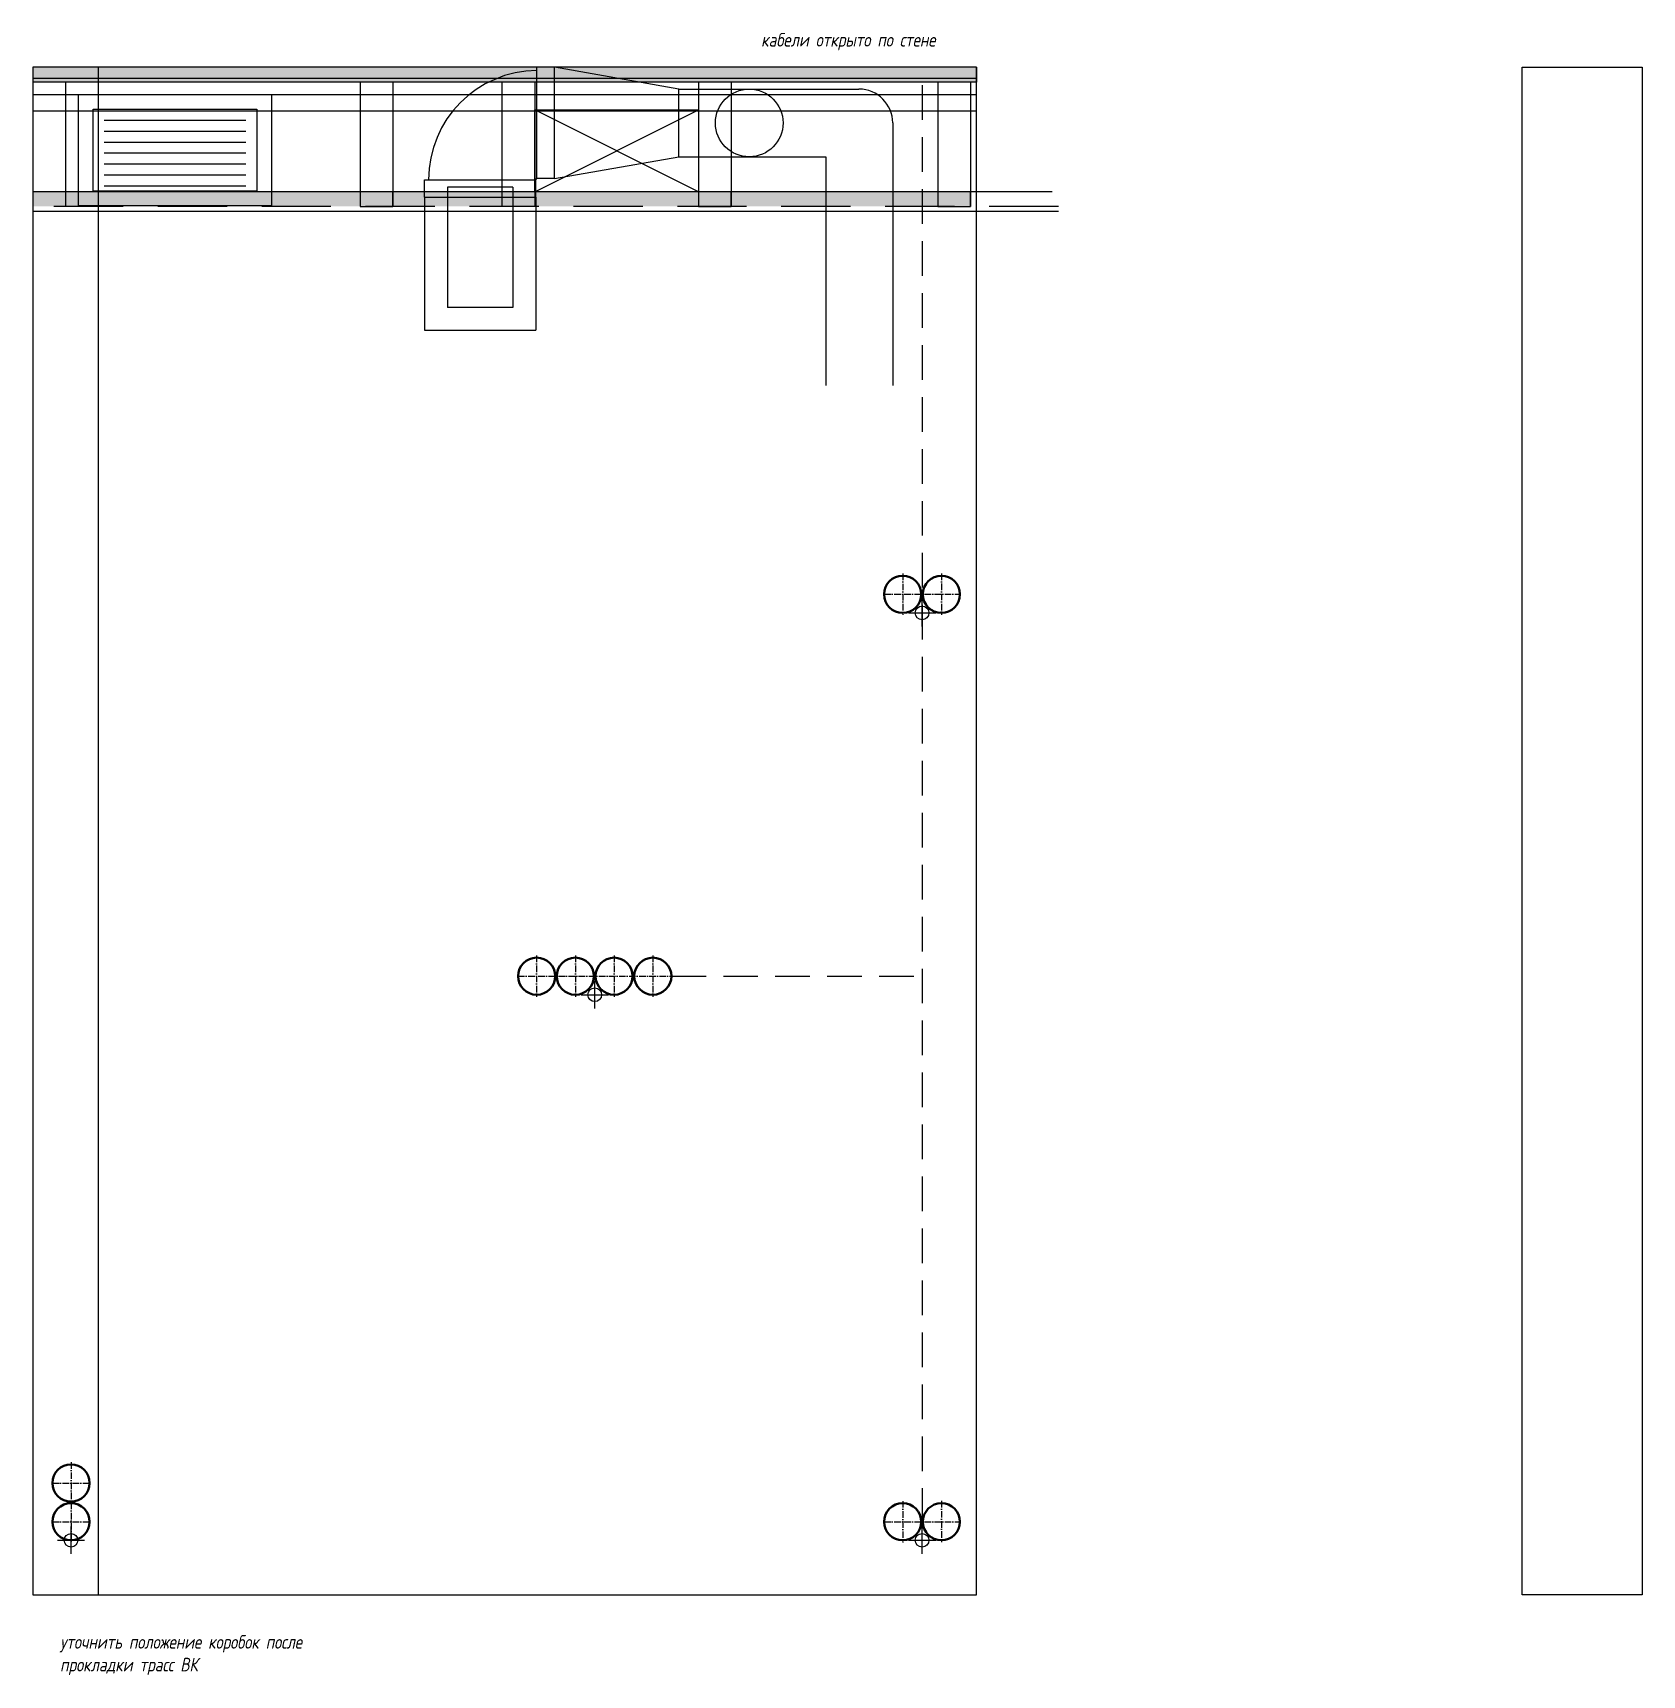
# Model space of a CAD drawing. Header units: millimetres. Extents: x -36531 to 56557, y -58468 to 154.
# Drawn here: x 50663 to 53613, y -31486 to -28475 of the extents above; entities that cross this region are included whole.
import ezdxf

# ---------------------------------------------------------------- set-up
doc = ezdxf.new("R2010")
doc.units = ezdxf.units.MM
doc.header["$PDMODE"] = 34
doc.header["$PDSIZE"] = 25
doc.linetypes.add('ACAD_ISO10W100', pattern=[18.5, 12, -3, 0.5, -3])
doc.linetypes.add('DASHED', pattern=[19.05, 12.7, -6.35])
for name, color, linetype in [('01 Черновое', 7, 'Continuous'), ('02 ОВиК', 7, 'Continuous'), ('02 ЭОМ и СС', 7, 'Continuous'), ('03 Потолок', 7, 'Continuous'), ('04 Лючки', 7, 'Continuous'), ('11 Привязка размеры', 7, 'Continuous')]:
    doc.layers.add(name, color=color, linetype=linetype)
doc.styles.add('ГОСТ-ISOCPEUR', font='isocpeui.ttf', dxfattribs={"width": 0.8})

msp = doc.modelspace()

# ---------------------------------------------------------------- texts
at = {"layer": '02 ЭОМ и СС', "char_height": 25, "width": 466.409, "attachment_point": 1, "style": 'ГОСТ-ISOCPEUR'}
for s, insert in [('{кабели открыто по стене}', (51998.1, -28475.4)), ('{уточнить положение коробок после прокладки трасс ВК}', (50713, -31412.1))]:
    msp.add_mtext(s, dxfattribs=dict(at, insert=insert))

# ---------------------------------------------------------------- hatches: boundary and pattern name
at = {"layer": '03 Потолок', "lineweight": -2}
h = msp.add_hatch(color=9, dxfattribs=at)
h.paths.add_polyline_path([(50783.1, -28558.4), (50783.1, -28538.4), (50663.1, -28538.4), (50663.1, -28558.4)])
h.paths.add_polyline_path([(50783.1, -28565.4), (50783.1, -28558.4), (50663.1, -28558.4), (50663.1, -28565.4)])
h.paths.add_polyline_path([(52393.1, -28558.4), (52393.1, -28538.4), (50783.1, -28538.4), (50783.1, -28558.4)])
h.paths.add_polyline_path([(52393.1, -28565.4), (52393.1, -28558.4), (50783.1, -28558.4), (50783.1, -28565.4)])
for points in [[(50723.1, -28793.4), (50723.1, -28766.4), (50663.1, -28766.4), (50663.1, -28793.4)], [(51323.1, -28793.4), (51323.1, -28766.4), (51263.1, -28766.4), (51263.1, -28793.4)], [(51943.1, -28793.4), (51943.1, -28766.4), (51883.1, -28766.4), (51883.1, -28793.4)], [(52381.9, -28793.4), (52381.9, -28766.4), (52321.9, -28766.4), (52321.9, -28793.4)]]:
    msp.add_hatch(color=252, dxfattribs=at).paths.add_polyline_path(points)
h = msp.add_hatch(color=9, dxfattribs=at)
h.paths.add_polyline_path([(51263.1, -28793.4), (51263.1, -28766.4), (50783.1, -28766.4), (50783.1, -28793.4)])
h.paths.add_polyline_path([(51423.1, -28793.4), (51423.1, -28766.4), (51323.1, -28766.4), (51323.1, -28793.4)])
h.paths.add_polyline_path([(51523.1, -28793.4), (51523.1, -28766.4), (51423.1, -28766.4), (51423.1, -28793.4)])
h.paths.add_polyline_path([(51883.1, -28793.4), (51883.1, -28766.4), (51583.1, -28766.4), (51583.1, -28793.4)])
h.paths.add_polyline_path([(52293.1, -28793.4), (52293.1, -28766.4), (51943.1, -28766.4), (51943.1, -28793.4)])
h.paths.add_polyline_path([(52321.9, -28793.4), (52321.9, -28766.4), (52293.1, -28766.4), (52293.1, -28793.4)])
h.paths.add_polyline_path([(51583.1, -28793.4), (51583.1, -28766.4), (51543.1, -28766.4), (51543.1, -28793.4)])
h.paths.add_polyline_path([(51543.1, -28793.4), (51543.1, -28766.4), (51523.1, -28766.4), (51523.1, -28793.4)])
h.paths.add_polyline_path([(50783.1, -28793.4), (50783.1, -28766.4), (50723.1, -28766.4), (50723.1, -28793.4)])

# ---------------------------------------------------------------- linework, layer by layer
at = {"layer": '01 Черновое'}
for p, q in [((52393.1, -28538.4), (50663.1, -28538.4)), ((50663.1, -28538.4), (50663.1, -31338.4)), ((50783.1, -28538.4), (50783.1, -31338.4)), ((52393.1, -31338.4), (52393.1, -28538.4)), ((51423.1, -28758.4), (51423.1, -28978.4)), ((51543.1, -28758.4), (51423.1, -28758.4)), ((51543.1, -28758.4), (51543.1, -28978.4)), ((51543.1, -28978.4), (51423.1, -28978.4)), ((50663.1, -31338.4), (52393.1, -31338.4))]:
    msp.add_line(p, q, dxfattribs=at)
msp.add_lwpolyline([(53393.1, -31338.4), (53393.1, -28538.4), (53613.1, -28538.4), (53613.1, -31338.4)], close=True, dxfattribs=at)
at = {"layer": '02 ОВиК', "color": 6}
for p, q in [((51619.1, -28538.4), (51587.1, -28538.4)), ((51587.1, -28742.4), (51587.1, -28538.4)), ((51619.1, -28742.4), (51619.1, -28538.4)), ((51847.3, -28578.4), (51619.1, -28538.4)), ((51847.3, -28578.4), (52177.3, -28578.4)), ((51847.3, -28702.4), (51847.3, -28578.4)), ((50793.6, -28635.4), (51053.6, -28635.4)), ((50793.6, -28655.4), (51053.6, -28655.4)), ((52239.3, -28640.4), (52239.3, -29121.8)), ((50793.6, -28675.4), (51053.6, -28675.4)), ((50793.6, -28695.4), (51053.6, -28695.4)), ((50793.6, -28715.4), (51053.6, -28715.4)), ((51619.1, -28742.4), (51847.3, -28702.4)), ((51847.3, -28702.4), (52116.8, -28702.4)), ((52116.8, -28702.4), (52116.8, -29121.8)), ((50793.6, -28735.4), (51053.6, -28735.4)), ((51381.1, -28776.4), (51381.1, -28744.4)), ((51381.1, -28744.4), (51585.1, -28744.4)), ((51585.1, -28744.4), (51587.1, -28742.4)), ((51585.1, -28776.4), (51585.1, -28744.4)), ((51619.1, -28742.4), (51587.1, -28742.4)), ((50793.6, -28755.4), (51053.6, -28755.4)), ((51381.1, -28776.4), (51381.1, -29020.4)), ((51381.1, -28776.4), (51585.1, -28776.4)), ((51585.1, -28776.4), (51585.1, -29020.4)), ((51381.1, -29020.4), (51585.1, -29020.4))]:
    msp.add_line(p, q, dxfattribs=at)
msp.add_lwpolyline([(50746.6, -28792.4), (50746.6, -28588.4), (51100.6, -28588.4), (51100.6, -28792.4)], close=True, dxfattribs=at)
at = {"layer": '02 ОВиК', "color": 6, "flags": 128}
msp.add_lwpolyline([(50773.6, -28765.4), (50773.6, -28615.4), (51073.6, -28615.4), (51073.6, -28765.4)], close=True, dxfattribs=at)
at = {"layer": '02 ОВиК', "color": 6}
msp.add_circle((51976.3, -28640.4), 62, dxfattribs=at)
for centre, radius, start, end in [((51588.4, -28744.4), 200, 90.3657, 180), ((52177.3, -28640.4), 62, 0, 90)]:
    msp.add_arc(centre, radius, start, end, dxfattribs=at)
at = {"layer": '02 ЭОМ и СС', "linetype": 'DASHED', "ltscale": 5, "flags": 128}
for points in [[(52293.1, -28571.4), (52293.1, -31238.4)], [(51833.6, -30204.4), (52293.1, -30204.4)]]:
    msp.add_lwpolyline(points, dxfattribs=at)
at = {"layer": '02 ЭОМ и СС', "color": 1, "lineweight": 40}
for centre in [(52257.6, -29504.4), (52328.6, -29504.4), (51657.6, -30204.4), (51728.6, -30204.4), (51799.6, -30204.4), (52257.6, -31204.4), (52328.6, -31204.4)]:
    msp.add_circle(centre, 34, dxfattribs=at)
at = {"layer": '02 ЭОМ и СС', "color": 3, "lineweight": 40}
msp.add_circle((51586.6, -30204.4), 34, dxfattribs=at)
at = {"layer": '02 ЭОМ и СС', "color": 4, "lineweight": 40}
for centre in [(50733.1, -31133.4), (50733.1, -31204.4)]:
    msp.add_circle(centre, 34, dxfattribs=at)
at = {"layer": '03 Потолок', "color": 1, "ltscale": 10}
for p, q in [((52393.1, -28538.4), (50663.1, -28538.4)), ((52393.1, -28565.4), (50663.1, -28565.4)), ((52393.1, -28538.4), (52393.1, -28565.4)), ((52531.9, -28766.4), (50663.1, -28766.4)), ((52543.1, -28802.9), (50663.1, -28802.9))]:
    msp.add_line(p, q, dxfattribs=at)
at = {"layer": '03 Потолок', "color": 1, "lineweight": -2}
for p, q in [((50663.1, -28538.4), (50663.1, -28793.4)), ((50663.1, -28558.4), (52393.1, -28558.4)), ((50723.1, -28565.4), (50723.1, -28793.4)), ((51263.1, -28565.4), (51263.1, -28793.4)), ((51323.1, -28565.4), (51323.1, -28793.4)), ((51523.1, -28565.4), (51523.1, -28793.4)), ((51583.1, -28565.4), (51583.1, -28793.4)), ((51883.1, -28565.4), (51883.1, -28793.4)), ((51943.1, -28565.4), (51943.1, -28793.4)), ((52321.9, -28565.4), (52321.9, -28793.4)), ((52381.9, -28565.4), (52381.9, -28793.4)), ((50663.1, -28588.4), (52393.1, -28588.4)), ((50663.1, -28618.4), (52393.1, -28618.4))]:
    msp.add_line(p, q, dxfattribs=at)
at = {"layer": '03 Потолок', "color": 1, "linetype": 'DASHED', "ltscale": 10}
msp.add_line((52543.1, -28793.4), (50663.1, -28793.4), dxfattribs=at)
at = {"layer": '03 Потолок', "color": 1, "lineweight": -2}
for points in [[(51323.1, -28793.4), (51323.1, -28766.4), (51263.1, -28766.4), (51263.1, -28793.4)], [(51943.1, -28793.4), (51943.1, -28766.4), (51883.1, -28766.4), (51883.1, -28793.4)], [(52381.9, -28793.4), (52381.9, -28766.4), (52321.9, -28766.4), (52321.9, -28793.4)]]:
    msp.add_lwpolyline(points, close=True, dxfattribs=at)
at = {"layer": '04 Лючки', "color": 2, "lineweight": -2}
for p, q in [((51583.1, -28766.4), (51883.1, -28616.4)), ((51883.1, -28766.4), (51583.1, -28616.4))]:
    msp.add_line(p, q, dxfattribs=at)
msp.add_lwpolyline([(51883.1, -28616.4), (51883.1, -28766.4), (51583.1, -28766.4), (51583.1, -28616.4)], close=True, dxfattribs=at)
at = {"layer": '11 Привязка размеры', "linetype": 'ACAD_ISO10W100'}
for p, q in [((52257.6, -29466.5), (52257.6, -29542.3)), ((52328.6, -29466.3), (52328.6, -29542.1)), ((52223.6, -29504.4), (52362.6, -29504.4)), ((51586.6, -30166.5), (51586.6, -30242.3)), ((51657.6, -30166.5), (51657.6, -30242.3)), ((51728.6, -30166.5), (51728.6, -30242.3)), ((51799.6, -30166.5), (51799.6, -30242.3)), ((51552.6, -30204.4), (51833.6, -30204.4)), ((50733.1, -31095.5), (50733.1, -31242.3)), ((50699.1, -31133.4), (50767.1, -31133.4)), ((52257.6, -31166.5), (52257.6, -31242.3)), ((52328.6, -31166.3), (52328.6, -31242.1)), ((50699.1, -31204.4), (50767.1, -31204.4)), ((52223.6, -31204.4), (52362.6, -31204.4))]:
    msp.add_line(p, q, dxfattribs=at)
at = {"layer": '11 Привязка размеры', "lineweight": -2}
for p in [(52293.1, -29538.4), (51693.1, -30238.4), (50733.1, -31238.4), (52293.1, -31238.4)]:
    msp.add_point(p, dxfattribs=at)

msp.set_redraw_order([(e.dxf.handle, doc.entitydb.next_handle()) for e in msp.query("TEXT MTEXT ATTDEF DIMENSION ARC_DIMENSION")])  # texts and dimensions are drawn at this point

doc.saveas('drawing.dxf')
